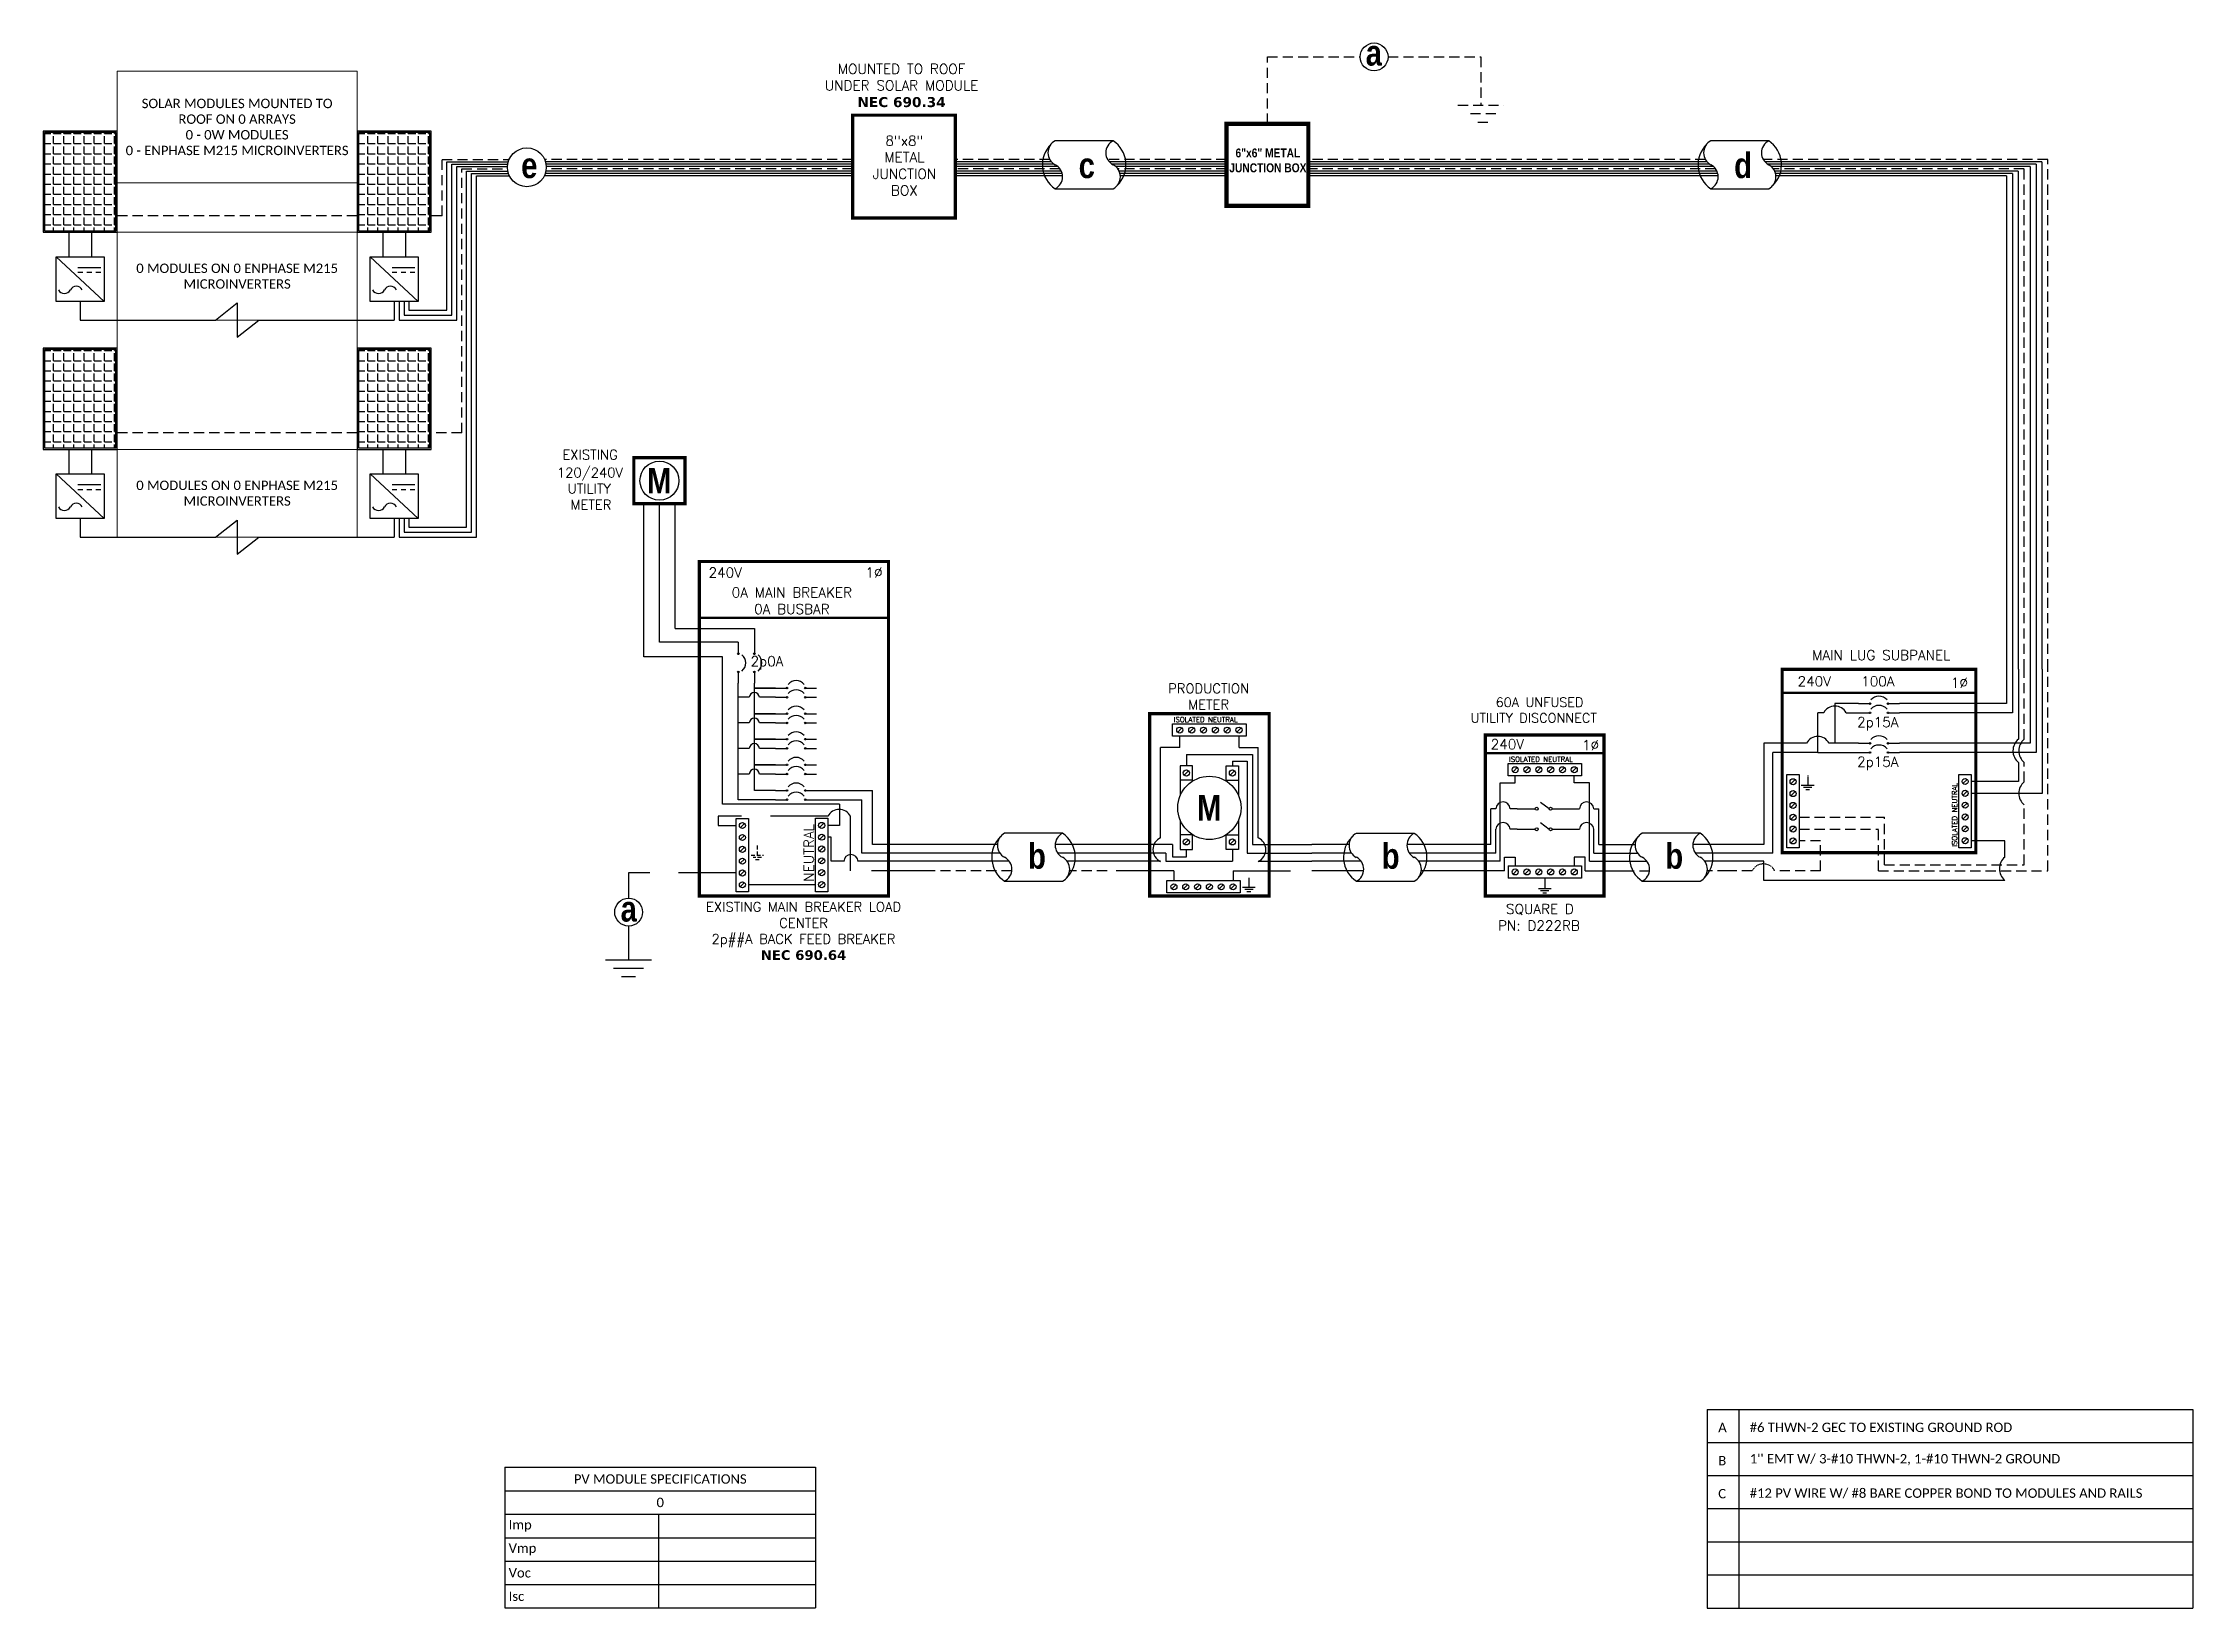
# Model space of a CAD drawing. Header units: feet. Extents: x 22430 to 23220, y 15295 to 15870.
import ezdxf

# ---------------------------------------------------------------- set-up
doc = ezdxf.new("R2010")
doc.units = ezdxf.units.FT
doc.header["$MEASUREMENT"] = 0
doc.linetypes.add('HIDDEN', pattern=[0.375, 0.25, -0.125])
for name, color, linetype in [('ONE LINE BLOCKS', 7, 'Continuous'), ('TABLES', 7, 'Continuous'), ('TEXT', 7, 'Continuous'), ('Z - TITLEBLOCK TXT', 7, 'Continuous')]:
    doc.layers.add(name, color=color, linetype=linetype)
doc.styles.add('ONE LINE TXT', font='techb___.ttf')
doc.styles.get("Standard").update_dxf_attribs({"font": 'simplex.shx'})

msp = doc.modelspace()

# ---------------------------------------------------------------- texts
at = {"layer": 'ONE LINE BLOCKS', "color": 1, "linetype": 'Continuous', "insert": (22880.45, 15831.2), "char_height": 3.2756, "width": 28.3929, "attachment_point": 2, "style": 'ONE LINE TXT'}
msp.add_mtext('6"x6" METAL JUNCTION BOX  ', dxfattribs=at)
at = {"layer": 'TEXT', "color": 1, "char_height": 3.6576, "attachment_point": 5}
for s, width, insert in [(' \\PMOUNTED TO ROOF \\PUNDER SOLAR MODULE\\P{\\fVerdana|b1|i0|c0|p34;NEC 690.34}', 72.4158, (22745.85, 15857.36)), ('8"x8" METAL JUNCTION BOX ', 0.4767, (22746.88, 15824.92))]:
    msp.add_mtext_dynamic_manual_height_columns(s, width=width, gutter_width=7.17, heights=[0], dxfattribs=dict(at, insert=insert))
at = {"layer": 'Z - TITLEBLOCK TXT', "color": 1, "linetype": 'Continuous', "char_height": 9.3833, "attachment_point": 1, "style": 'ONE LINE TXT'}
for s, insert in [('{\\W1;\\C256;a}', (22916.39, 15871.04)), ('{\\W1;\\C256;e}', (22606.06, 15829.69)), ('{\\W1;\\C256;c}', (22810.92, 15829.69)), ('{\\W1;\\C256;d}', (23051.79, 15829.69)), ('{\\W1;\\C256;b}', (22792.31, 15575.91)), ('{\\W1;\\C256;b}', (22922.27, 15575.91)), ('{\\W1;\\C256;b}', (23026.48, 15575.91))]:
    msp.add_mtext_dynamic_manual_height_columns(s, width=0.1385, gutter_width=2.13, heights=[0], dxfattribs=dict(at, insert=insert))

# ---------------------------------------------------------------- blocks, each defined once
blk = doc.blocks.new('*T12')
at = {"layer": 'Defpoints', "color": 8, "linetype": 'ByBlock', "lineweight": 0, "transparency": 16777216}
for p, q in [((0, 0), (88.16, 0)), ((0, 0), (0, -171.21)), ((88.16, 0), (88.16, -171.21)), ((0, -41.08), (88.16, -41.08)), ((0, -59.24), (88.16, -59.24)), ((0, -91.46), (88.16, -91.46)), ((0, -138.99), (88.16, -138.99)), ((0, -171.21), (88.16, -171.21))]:
    blk.add_line(p, q, dxfattribs=at)
at = {"color": 0, "linetype": 'Continuous', "transparency": 16777216, "char_height": 3.4544, "width": 83.574, "attachment_point": 5}
for s, insert in [('{\\fCalibri|b0|i0|c0;SOLAR MODULES MOUNTED TO ROOF ON 0 ARRAYS^J0 - 0W MODULES^J0 - ENPHASE M215 MICROINVERTERS', (44.08, -20.54)), ('{\\fCalibri|b0|i0|c0;', (44.08, -50.16)), ('{\\fCalibri|b0|i0|c0;0 MODULES ON 0 ENPHASE M215 MICROINVERTERS', (44.08, -75.35)), ('{\\fCalibri|b0|i0|c0;', (44.08, -115.23)), ('{\\fCalibri|b0|i0|c0;0 MODULES ON 0 ENPHASE M215 MICROINVERTERS', (44.08, -155.1))]:
    blk.add_mtext(s, dxfattribs=dict(at, insert=insert))
blk = doc.blocks.new('M_MAIN BREAKER')
at = {"layer": 'ONE LINE BLOCKS', "linetype": 'Continuous'}
h = blk.add_hatch(color=1, dxfattribs=at)
h.dxf.hatch_style = 1
edge = h.paths.add_edge_path()
edge.add_arc((-12.42, 14.12), 0.0515, 0, 360)
h = blk.add_hatch(color=1, dxfattribs=at)
h.dxf.hatch_style = 1
edge = h.paths.add_edge_path()
edge.add_arc((-11.37, 14.12), 0.0515, 0, 360)
h = blk.add_hatch(color=1, dxfattribs=at)
h.dxf.hatch_style = 1
edge = h.paths.add_edge_path()
edge.add_arc((-12.42, 12.94), 0.0515, 0, 360)
h = blk.add_hatch(color=1, dxfattribs=at)
h.dxf.hatch_style = 1
edge = h.paths.add_edge_path()
edge.add_arc((-11.37, 12.94), 0.0515, 0, 360)
h = blk.add_hatch(color=1, dxfattribs=at)
h.dxf.hatch_style = 1
edge = h.paths.add_edge_path()
edge.add_arc((-9.24, 11.89), 0.0515, 0, 360)
h = blk.add_hatch(color=1, dxfattribs=at)
h.dxf.hatch_style = 1
edge = h.paths.add_edge_path()
edge.add_arc((-9.24, 11.29), 0.0515, 0, 360)
h = blk.add_hatch(color=1, dxfattribs=at)
h.dxf.hatch_style = 1
edge = h.paths.add_edge_path()
edge.add_arc((-8.06, 11.89), 0.0515, 0, 360)
h = blk.add_hatch(color=1, dxfattribs=at)
h.dxf.hatch_style = 1
edge = h.paths.add_edge_path()
edge.add_arc((-8.06, 11.29), 0.0515, 0, 360)
h = blk.add_hatch(color=1, dxfattribs=at)
h.dxf.hatch_style = 1
edge = h.paths.add_edge_path()
edge.add_arc((-9.24, 10.22), 0.0515, 0, 360)
h = blk.add_hatch(color=1, dxfattribs=at)
h.dxf.hatch_style = 1
edge = h.paths.add_edge_path()
edge.add_arc((-8.06, 10.22), 0.0515, 0, 360)
h = blk.add_hatch(color=1, dxfattribs=at)
h.dxf.hatch_style = 1
edge = h.paths.add_edge_path()
edge.add_arc((-9.24, 9.62), 0.0515, 0, 360)
h = blk.add_hatch(color=1, dxfattribs=at)
h.dxf.hatch_style = 1
edge = h.paths.add_edge_path()
edge.add_arc((-9.24, 8.56), 0.0515, 0, 360)
h = blk.add_hatch(color=1, dxfattribs=at)
h.dxf.hatch_style = 1
edge = h.paths.add_edge_path()
edge.add_arc((-8.06, 9.62), 0.0515, 0, 360)
h = blk.add_hatch(color=1, dxfattribs=at)
h.dxf.hatch_style = 1
edge = h.paths.add_edge_path()
edge.add_arc((-8.06, 8.56), 0.0515, 0, 360)
h = blk.add_hatch(color=1, dxfattribs=at)
h.dxf.hatch_style = 1
edge = h.paths.add_edge_path()
edge.add_arc((-9.24, 7.96), 0.0515, 0, 360)
h = blk.add_hatch(color=1, dxfattribs=at)
h.dxf.hatch_style = 1
edge = h.paths.add_edge_path()
edge.add_arc((-8.06, 7.96), 0.0515, 0, 360)
h = blk.add_hatch(color=1, dxfattribs=at)
h.dxf.hatch_style = 1
edge = h.paths.add_edge_path()
edge.add_arc((-9.24, 6.89), 0.0515, 0, 360)
h = blk.add_hatch(color=1, dxfattribs=at)
h.dxf.hatch_style = 1
edge = h.paths.add_edge_path()
edge.add_arc((-9.24, 6.29), 0.0515, 0, 360)
h = blk.add_hatch(color=1, dxfattribs=at)
h.dxf.hatch_style = 1
edge = h.paths.add_edge_path()
edge.add_arc((-8.06, 6.89), 0.0515, 0, 360)
h = blk.add_hatch(color=1, dxfattribs=at)
h.dxf.hatch_style = 1
edge = h.paths.add_edge_path()
edge.add_arc((-8.06, 6.29), 0.0515, 0, 360)
h = blk.add_hatch(color=1, dxfattribs=at)
h.dxf.hatch_style = 1
edge = h.paths.add_edge_path()
edge.add_arc((-9.24, 5.22), 0.0515, 0, 360)
h = blk.add_hatch(color=1, dxfattribs=at)
h.dxf.hatch_style = 1
edge = h.paths.add_edge_path()
edge.add_arc((-9.24, 4.62), 0.0515, 0, 360)
h = blk.add_hatch(color=1, dxfattribs=at)
h.dxf.hatch_style = 1
edge = h.paths.add_edge_path()
edge.add_arc((-8.06, 5.22), 0.0515, 0, 360)
h = blk.add_hatch(color=1, dxfattribs=at)
h.dxf.hatch_style = 1
edge = h.paths.add_edge_path()
edge.add_arc((-8.06, 4.62), 0.0515, 0, 360)
at = {"color": 10, "linetype": 'Continuous'}
for p, q in [((-4.38, 1.15), (-4.38, 4.62)), ((-3.66, 4.62), (-3.66, 4.62)), ((-3.66, 4.62), (-3.66, 4.62)), ((0, 1.15), (-4.38, 1.15))]:
    blk.add_line(p, q, dxfattribs=at)
at = {"color": 7, "linetype": 'Continuous'}
for p, q in [((-3.67, 1.71), (-3.67, 5.22)), ((0, 1.71), (-3.67, 1.71))]:
    blk.add_line(p, q, dxfattribs=at)
at = {"color": 253, "linetype": 'Continuous'}
for p, q in [((-6.38, 2.18), (-6.59, 2.18)), ((-6.38, 0.61), (-6.38, 2.18)), ((-5.56, 0.61), (-6.38, 0.61)), ((0, 0.61), (-4.63, 0.61))]:
    blk.add_line(p, q, dxfattribs=at)
at = {"color": 7, "linetype": 'Continuous'}
blk.add_circle((-19.56, -2.7), 0.906, dxfattribs=at)
at = {"color": 253, "linetype": 'Continuous'}
blk.add_arc((-5.09, 0.58), 0.468, 3.2819, 176.7181, dxfattribs=at)
at = {"layer": 'ONE LINE BLOCKS', "lineweight": 50}
for p, q in [((-19.22, 23.9), (-19.22, 26.89)), ((-19.22, 26.89), (-15.88, 26.89)), ((-15.88, 26.89), (-15.88, 23.9)), ((-15.88, 23.9), (-19.22, 23.9)), ((-14.96, 16.47), (-2.64, 16.47))]:
    blk.add_line(p, q, dxfattribs=at)
at = {"layer": 'ONE LINE BLOCKS', "lineweight": 50, "const_width": 0.21}
for points in [[(-19.22, 23.9), (-19.22, 26.89), (-15.88, 26.89), (-15.88, 23.9)], [(-14.96, -1.65), (-14.96, 20.13), (-2.64, 20.13), (-2.64, -1.65)]]:
    blk.add_lwpolyline(points, close=True, dxfattribs=at)
at = {"layer": 'TEXT', "color": 92, "linetype": 'HIDDEN', "ltscale": 15}
for p, q in [((-13.72, 3.55), (-13.72, 2.94)), ((-6.58, 3.55), (-13.72, 3.55)), ((-13.72, 2.94), (-12.56, 2.94)), ((-5.12, 0), (-5.12, 3.55)), ((0, 0), (-5.12, 0)), ((-12.56, -0.15), (-19.56, -0.15)), ((-19.56, -0.15), (-19.56, -1.8)), ((-19.56, -3.61), (-19.56, -5.8))]:
    blk.add_line(p, q, dxfattribs=at)
at = {"layer": 'TEXT', "color": 92, "linetype": 'Continuous', "ltscale": 15}
blk.add_line((-7.4, -0.92), (-11.75, -0.92), dxfattribs=at)
at = {"layer": 'TEXT', "color": 92, "linetype": 'HIDDEN', "flags": 128}
for points in [[(-11.18, 1.63), (-11.18, 1.01)], [(-11.59, 1.01), (-10.77, 1.01)], [(-10.91, 0.85), (-11.45, 0.85)], [(-11.05, 0.7), (-11.31, 0.7)]]:
    blk.add_lwpolyline(points, dxfattribs=at)
at = {"layer": 'TEXT', "color": 92, "linetype": 'Continuous', "ltscale": 4, "flags": 128}
for points in [[(-21.06, -5.8), (-18.06, -5.8)], [(-18.58, -6.36), (-20.54, -6.36)], [(-19.1, -6.91), (-20.02, -6.91)]]:
    blk.add_lwpolyline(points, dxfattribs=at)
at = {"layer": 'TEXT', "linetype": 'Continuous'}
blk.add_circle((-17.55, 25.39), 1.27, dxfattribs=at)
at = {"layer": 'TEXT', "color": 92, "linetype": 'Continuous', "ltscale": 0.3}
blk.add_arc((-5.85, 3.16), 0.824, 27.6639, 152.3361, dxfattribs=at)
at = {"layer": 'Z - TITLEBLOCK TXT', "color": 253, "linetype": 'Continuous'}
for p, q in [((-18.57, 13.92), (-18.57, 23.9)), ((-13.44, 13.92), (-18.57, 13.92)), ((-13.44, 4.34), (-13.44, 13.92)), ((-5.83, 4.34), (-13.44, 4.34)), ((-5.83, 4.34), (-5.83, 2.95)), ((-5.83, 2.95), (-6.59, 2.95))]:
    blk.add_line(p, q, dxfattribs=at)
at = {"layer": 'Z - TITLEBLOCK TXT', "color": 10, "linetype": 'Continuous'}
for p, q in [((-17.55, 14.87), (-17.55, 23.9)), ((-12.42, 14.87), (-17.55, 14.87)), ((-12.42, 4.62), (-12.42, 12.2)), ((-11.7, 11.29), (-12.42, 11.29)), ((-9.99, 11.29), (-11.04, 11.29)), ((-11.7, 9.62), (-12.42, 9.62)), ((-9.99, 9.62), (-11.04, 9.62)), ((-11.7, 7.96), (-12.42, 7.96)), ((-9.99, 7.96), (-11.04, 7.96)), ((-11.7, 6.29), (-12.42, 6.29)), ((-9.99, 6.29), (-11.04, 6.29)), ((-9.99, 4.62), (-12.42, 4.62)), ((-7.32, 4.62), (-4.38, 4.62))]:
    blk.add_line(p, q, dxfattribs=at)
at = {"layer": 'Z - TITLEBLOCK TXT', "color": 7, "linetype": 'Continuous'}
for p, q in [((-16.52, 15.77), (-16.52, 23.9)), ((-16.52, 15.77), (-11.37, 15.77)), ((-11.37, 15.77), (-11.37, 14.87)), ((-11.37, 11.89), (-11.37, 12.2)), ((-11.37, 10.22), (-11.37, 11.89)), ((-11.37, 11.89), (-9.99, 11.89)), ((-9.99, 11.89), (-11.37, 11.89)), ((-11.37, 8.56), (-11.37, 10.22)), ((-11.37, 10.22), (-9.99, 10.22)), ((-9.99, 10.22), (-11.37, 10.22)), ((-11.37, 6.89), (-11.37, 8.56)), ((-11.37, 8.56), (-9.99, 8.56)), ((-9.99, 8.56), (-11.37, 8.56)), ((-11.37, 5.22), (-11.37, 6.89)), ((-11.37, 6.89), (-9.99, 6.89)), ((-9.99, 6.89), (-11.37, 6.89)), ((-9.99, 5.22), (-11.37, 5.22)), ((-7.32, 5.22), (-3.67, 5.22))]:
    blk.add_line(p, q, dxfattribs=at)
at = {"layer": 'Z - TITLEBLOCK TXT', "color": 1, "linetype": 'Continuous'}
for p, q in [((-12.56, -1.38), (-12.56, 3.4)), ((-12.56, 3.4), (-11.75, 3.4)), ((-11.75, 3.4), (-11.75, -1.38)), ((-7.4, -1.37), (-7.4, 3.41)), ((-7.4, 3.41), (-6.59, 3.41)), ((-6.59, 3.41), (-6.59, -1.37)), ((-11.75, -1.38), (-12.56, -1.38)), ((-6.59, -1.37), (-7.4, -1.37))]:
    blk.add_line(p, q, dxfattribs=at)
at = {"layer": 'Z - TITLEBLOCK TXT', "color": 4, "linetype": 'Continuous'}
for p, q in [((-12.01, 3.07), (-12.29, 2.8)), ((-6.85, 3.09), (-7.13, 2.81)), ((-12.01, 2.3), (-12.29, 2.03)), ((-12.01, 1.53), (-12.29, 1.25)), ((-6.85, 2.32), (-7.13, 2.04)), ((-6.85, 1.55), (-7.13, 1.27)), ((-12.01, 0.76), (-12.29, 0.48)), ((-6.85, 0.78), (-7.13, 0.5)), ((-6.85, 0), (-7.13, -0.27)), ((-12.01, -0.01), (-12.29, -0.29)), ((-12.01, -0.78), (-12.29, -1.06)), ((-6.85, -0.77), (-7.13, -1.04))]:
    blk.add_line(p, q, dxfattribs=at)
at = {"layer": 'Z - TITLEBLOCK TXT', "color": 1, "linetype": 'Continuous', "flags": 128}
for points in [[(-12.42, 14.87), (-12.42, 14.12)], [(-12.42, 14.87), (-12.42, 14.12)], [(-11.37, 14.87), (-11.37, 14.12)], [(-11.37, 14.87), (-11.37, 14.12)], [(-12.42, 12.94), (-12.42, 12.2)], [(-11.37, 12.94), (-11.37, 12.2)], [(-9.99, 11.89), (-9.24, 11.89)], [(-9.99, 11.89), (-9.24, 11.89)], [(-9.99, 11.29), (-9.24, 11.29)], [(-9.99, 11.29), (-9.24, 11.29)], [(-8.06, 11.89), (-7.32, 11.89)], [(-8.06, 11.29), (-7.32, 11.29)], [(-9.99, 10.22), (-9.24, 10.22)], [(-9.99, 10.22), (-9.24, 10.22)], [(-8.06, 10.22), (-7.32, 10.22)], [(-9.99, 9.62), (-9.24, 9.62)], [(-9.99, 9.62), (-9.24, 9.62)], [(-9.99, 8.56), (-9.24, 8.56)], [(-9.99, 8.56), (-9.24, 8.56)], [(-8.06, 9.62), (-7.32, 9.62)], [(-8.06, 8.56), (-7.32, 8.56)], [(-9.99, 7.96), (-9.24, 7.96)], [(-9.99, 7.96), (-9.24, 7.96)], [(-8.06, 7.96), (-7.32, 7.96)], [(-9.99, 6.89), (-9.24, 6.89)], [(-9.99, 6.89), (-9.24, 6.89)], [(-9.99, 6.29), (-9.24, 6.29)], [(-9.99, 6.29), (-9.24, 6.29)], [(-8.06, 6.89), (-7.32, 6.89)], [(-8.06, 6.29), (-7.32, 6.29)], [(-9.99, 5.22), (-9.24, 5.22)], [(-9.99, 5.22), (-9.24, 5.22)], [(-9.99, 4.62), (-9.24, 4.62)], [(-9.99, 4.62), (-9.24, 4.62)], [(-8.06, 5.22), (-7.32, 5.22)], [(-8.06, 4.62), (-7.32, 4.62)]]:
    blk.add_lwpolyline(points, dxfattribs=at)
at = {"layer": 'Z - TITLEBLOCK TXT', "color": 1, "linetype": 'Continuous'}
for centre in [(-12.42, 14.12), (-11.37, 14.12), (-12.42, 12.94), (-11.37, 12.94), (-9.24, 11.89), (-9.24, 11.29), (-8.06, 11.89), (-8.06, 11.29), (-9.24, 10.22), (-8.06, 10.22), (-9.24, 9.62), (-9.24, 8.56), (-8.06, 9.62), (-8.06, 8.56), (-9.24, 7.96), (-8.06, 7.96), (-9.24, 6.89), (-9.24, 6.29), (-8.06, 6.89), (-8.06, 6.29), (-9.24, 5.22), (-9.24, 4.62), (-8.06, 5.22), (-8.06, 4.62)]:
    blk.add_circle(centre, 0.0515, dxfattribs=at)
at = {"layer": 'Z - TITLEBLOCK TXT', "color": 4, "linetype": 'Continuous'}
for centre in [(-12.15, 2.94), (-6.99, 2.95), (-12.15, 2.16), (-12.15, 1.39), (-6.99, 2.18), (-6.99, 1.41), (-12.15, 0.62), (-12.15, -0.15), (-6.99, 0.64), (-6.99, -0.13), (-12.15, -0.92), (-6.99, -0.91)]:
    blk.add_circle(centre, 0.197, dxfattribs=at)
at = {"layer": 'Z - TITLEBLOCK TXT', "color": 1, "linetype": 'Continuous'}
for centre, start, end in [((-12.63, 13.53), 310.3392, 49.6608), ((-11.58, 13.53), 310.3392, 49.6608), ((-8.65, 11.68), 40.3392, 139.6608), ((-8.65, 11.08), 40.3392, 139.6608), ((-8.65, 10.01), 40.3392, 139.6608), ((-8.65, 9.41), 40.3392, 139.6608), ((-8.65, 8.34), 40.3392, 139.6608), ((-8.65, 7.75), 40.3392, 139.6608), ((-8.65, 6.68), 40.3392, 139.6608), ((-8.65, 6.08), 40.3392, 139.6608), ((-8.65, 5.01), 40.3392, 139.6608), ((-8.65, 4.41), 40.3392, 139.6608)]:
    blk.add_arc(centre, 0.697, start, end, dxfattribs=at)
at = {"layer": 'Z - TITLEBLOCK TXT', "color": 10, "linetype": 'Continuous'}
for centre in [(-11.37, 11.27), (-11.37, 9.6), (-11.37, 7.94), (-11.37, 6.27)]:
    blk.add_arc(centre, 0.332, 3.2937, 176.7063, dxfattribs=at)
at = {"layer": 'TABLES', "color": 1, "linetype": 'Continuous'}
blk.add_text('NEUTRAL', height=0.648, rotation=90, dxfattribs=at).set_placement((-7.51, -0.72))
at = {"layer": 'TEXT', "color": 1}
for s, p in [('EXISTING', (-23.87, 26.77)), ('120/240V', (-24.23, 25.6)), ('UTILITY', (-23.53, 24.56)), ('METER', (-23.34, 23.51))]:
    blk.add_text(s, height=0.628, dxfattribs=at).set_placement(p)
at = {"layer": 'TEXT', "color": 1, "attachment_point": 5}
for s, width, gutter_width, heights, insert, char_height in [('240V', 0.1481, 0.75, [0], (-13.27, 19.41), 0.648), ('1∅', 0.1481, 0.75, [0], (-3.58, 19.41), 0.648), ('0A MAIN BREAKER\\P0A BUSBAR', 11.199, 0.75, [0], (-8.93, 17.57), 0.648), ('2p0A', 0.1481, 0.75, [0], (-10.55, 13.53), 0.648), ('EXISTING MAIN BREAKER LOAD CENTER\\P2p##A BACK FEED BREAKER\\P{\\fVerdana|b1|i0|c0|p34;NEC 690.64}', 14.144, 7.17, [12.8], (-8.17, -3.93), 0.6278)]:
    blk.add_mtext_dynamic_manual_height_columns(s, width=width, gutter_width=gutter_width, heights=heights, dxfattribs=dict(at, insert=insert, char_height=char_height))
at = {"layer": 'Z - TITLEBLOCK TXT', "color": 253, "linetype": 'Continuous', "style": 'ONE LINE TXT'}
blk.add_text('M', height=1.66, dxfattribs=at).set_placement((-18.36, 24.56))
at = {"layer": 'Z - TITLEBLOCK TXT', "color": 1, "linetype": 'Continuous', "insert": (-20.08, -1.65), "char_height": 1.6624, "attachment_point": 1, "style": 'ONE LINE TXT'}
blk.add_mtext_dynamic_manual_height_columns('{\\W1;\\C256;a}', width=0.1385, gutter_width=2.13, heights=[0], dxfattribs=at)
blk = doc.blocks.new('*U13')
at = {"color": 155, "true_color": 0x647190}
blk.add_blockref('M_MAIN BREAKER', (0, 0), dxfattribs=at)
blk = doc.blocks.new('M_METER PAN')
at = {"color": 253, "linetype": 'Continuous'}
for p, q in [((4.73, 8.02), (4.73, 8.75)), ((8.59, 8.02), (8.59, 8.75)), ((4.73, 8.02), (3.48, 8.02)), ((3.48, 2.14), (3.48, 8.02)), ((8.59, 8.02), (9.84, 8.02)), ((9.84, 2.14), (9.84, 8.02)), ((3.48, 0.61), (0, 0.61)), ((9.84, 0.61), (13.32, 0.61))]:
    blk.add_line(p, q, dxfattribs=at)
at = {"color": 7, "linetype": 'Continuous'}
for p, q in [((5.16, 7.56), (5.16, 6.82)), ((5.16, 7.56), (9.47, 7.56)), ((9.47, 7.56), (9.47, 1.71)), ((4.25, 1.71), (0, 1.71)), ((4.25, 1.71), (4.25, 0.9)), ((9.47, 1.71), (13.32, 1.71)), ((4.25, 0.9), (5.16, 0.9)), ((5.16, 0.9), (5.16, 1.37))]:
    blk.add_line(p, q, dxfattribs=at)
at = {"color": 10, "linetype": 'Continuous'}
for p, q in [((8.16, 7.14), (8.16, 6.82)), ((8.16, 7.14), (9.12, 7.14)), ((9.12, 7.14), (9.12, 1.15)), ((3.83, 1.15), (0, 1.15)), ((3.83, 1.15), (3.83, 0.61)), ((3.83, 0.61), (8.16, 0.61)), ((8.16, 1.37), (8.16, 0.61)), ((9.12, 1.15), (13.32, 1.15))]:
    blk.add_line(p, q, dxfattribs=at)
at = {"color": 1, "linetype": 'Continuous'}
for p, q in [((5.57, 5.9), (4.76, 5.9)), ((7.76, 5.9), (8.56, 5.9)), ((5.57, 2.33), (4.76, 2.33)), ((7.76, 2.33), (8.56, 2.33))]:
    blk.add_line(p, q, dxfattribs=at)
at = {"color": 253, "linetype": 'Continuous'}
for centre, start, end in [((3.82, 1.37), 113.9997, 246.0003), ((9.5, 1.37), 293.9997, 66.0003)]:
    blk.add_arc(centre, 0.835, start, end, dxfattribs=at)
at = {"layer": 'ONE LINE BLOCKS', "lineweight": 50, "const_width": 0.21}
blk.add_lwpolyline([(2.77, -1.65), (2.77, 10.22), (10.55, 10.22), (10.55, -1.65)], close=True, dxfattribs=at)
at = {"layer": 'TEXT', "color": 92, "linetype": 'HIDDEN', "ltscale": 15}
for p, q in [((4.35, 0), (0, 0)), ((4.35, 0), (4.35, -0.65)), ((8.2, 0), (8.2, -0.65)), ((8.2, 0), (13.32, 0))]:
    blk.add_line(p, q, dxfattribs=at)
at = {"layer": 'TEXT', "color": 92, "linetype": 'Continuous', "flags": 128}
for points in [[(8.81, -1.08), (9.64, -1.08)], [(9.5, -1.23), (8.96, -1.23)], [(9.35, -1.38), (9.1, -1.38)], [(9.23, -0.46), (9.23, -1.08)]]:
    blk.add_lwpolyline(points, dxfattribs=at)
at = {"layer": 'TEXT', "linetype": 'Continuous'}
blk.add_circle((6.66, 4.09), 2.06, dxfattribs=at)
at = {"layer": 'Z - TITLEBLOCK TXT', "color": 1, "linetype": 'Continuous'}
for p, q in [((4.27, 8.75), (4.27, 9.55)), ((4.27, 9.55), (9.05, 9.55)), ((9.05, 8.75), (4.27, 8.75)), ((9.05, 9.55), (9.05, 8.75)), ((4.76, 6.82), (4.76, 4.89)), ((5.57, 6.82), (4.76, 6.82)), ((5.57, 5.84), (5.57, 6.82)), ((7.76, 5.84), (7.76, 6.82)), ((7.76, 6.82), (8.56, 6.82)), ((8.56, 6.82), (8.56, 4.89)), ((4.76, 3.3), (4.76, 1.37)), ((8.56, 3.3), (8.56, 1.37)), ((5.57, 1.37), (5.57, 2.35)), ((7.76, 1.37), (7.76, 2.35)), ((4.76, 1.37), (5.57, 1.37)), ((8.56, 1.37), (7.76, 1.37)), ((3.89, -1.45), (3.89, -0.65)), ((3.89, -0.65), (8.66, -0.65)), ((8.66, -0.65), (8.66, -1.45)), ((8.66, -1.45), (3.89, -1.45))]:
    blk.add_line(p, q, dxfattribs=at)
at = {"layer": 'Z - TITLEBLOCK TXT', "color": 4, "linetype": 'Continuous'}
for p, q in [((4.87, 9.29), (4.6, 9.01)), ((5.64, 9.29), (5.37, 9.01)), ((6.42, 9.29), (6.14, 9.01)), ((7.19, 9.29), (6.91, 9.01)), ((7.96, 9.29), (7.68, 9.01)), ((8.73, 9.29), (8.45, 9.01)), ((5.3, 6.5), (5.02, 6.22)), ((8.3, 6.5), (8.02, 6.22)), ((5.3, 2.01), (5.02, 1.73)), ((8.3, 2.01), (8.02, 1.73)), ((4.49, -0.91), (4.21, -1.19)), ((5.26, -0.91), (4.98, -1.19)), ((6.03, -0.91), (5.75, -1.19)), ((6.8, -0.91), (6.52, -1.19)), ((7.57, -0.91), (7.29, -1.19)), ((8.34, -0.91), (8.06, -1.19))]:
    blk.add_line(p, q, dxfattribs=at)
for centre in [(4.73, 9.15), (5.51, 9.15), (6.28, 9.15), (7.05, 9.15), (7.82, 9.15), (8.59, 9.15), (5.16, 6.36), (8.16, 6.36), (5.16, 1.87), (8.16, 1.87), (4.35, -1.05), (5.12, -1.05), (5.89, -1.05), (6.66, -1.05), (7.43, -1.05), (8.2, -1.05)]:
    blk.add_circle(centre, 0.197, dxfattribs=at)
at = {"layer": 'TABLES', "color": 4, "linetype": 'Continuous'}
blk.add_text('ISOLATED NEUTRAL', height=0.3321, dxfattribs=at).set_placement((4.34, 9.67))
at = {"layer": 'TEXT', "color": 1, "insert": (6.61, 11.34), "char_height": 0.6278, "attachment_point": 5}
blk.add_mtext_dynamic_manual_height_columns('PRODUCTION METER', width=1.3203, gutter_width=7.17, heights=[0], dxfattribs=at)
at = {"layer": 'Z - TITLEBLOCK TXT', "color": 253, "linetype": 'Continuous', "style": 'ONE LINE TXT'}
blk.add_text('M', height=1.66, dxfattribs=at).set_placement((5.85, 3.26))
blk = doc.blocks.new('*U14')
at = {"color": 0}
blk.add_blockref('M_METER PAN', (0, 0), dxfattribs=at)
blk = doc.blocks.new('*U9')
at = {"color": 7, "linetype": 'Continuous'}
for p, q in [((2.44, 1.71), (0, 1.71)), ((6.67, 2.43), (2.91, 2.43)), ((9.57, 1.71), (6.2, 1.71)), ((2.91, -0.69), (6.67, -0.69))]:
    blk.add_line(p, q, dxfattribs=at)
at = {"color": 10, "linetype": 'Continuous'}
for p, q in [((2.59, 1.15), (0, 1.15)), ((9.57, 1.15), (6.35, 1.15))]:
    blk.add_line(p, q, dxfattribs=at)
at = {"color": 253, "linetype": 'Continuous'}
for p, q in [((3.21, 0.61), (0, 0.61)), ((9.57, 0.61), (6.97, 0.61))]:
    blk.add_line(p, q, dxfattribs=at)
at = {"color": 7, "linetype": 'Continuous'}
for centre, start, end in [((3.94, 0.87), 133.9732, 236.4265), ((5.63, 0.87), 313.9732, 56.4265)]:
    blk.add_arc(centre, 1.87, start, end, dxfattribs=at)
at = {"layer": 'TEXT', "color": 92, "linetype": 'HIDDEN', "ltscale": 15}
for p, q in [((3.37, 0), (0, 0)), ((9.57, 0), (7.14, 0))]:
    blk.add_line(p, q, dxfattribs=at)
at = {"layer": 'Z - TITLEBLOCK TXT', "linetype": 'Continuous'}
for centre, start, end in [((3.31, 1.65), 117.6639, 242.3361), ((7.08, 1.65), 117.6639, 242.3361), ((2.5, 0.09), 297.6639, 62.3361), ((6.26, 0.09), 297.6639, 62.3361)]:
    blk.add_arc(centre, 0.882, start, end, dxfattribs=at)
blk = doc.blocks.new('*T10')
at = {"layer": 'Z - TITLEBLOCK TXT', "color": 0, "lineweight": -2, "transparency": 16777216}
for p, q in [((0, 0), (114.19, 0)), ((0, 0), (0, -51.69)), ((114.19, 0), (114.19, -51.69)), ((0, -8.62), (114.19, -8.62)), ((0, -17.23), (114.19, -17.23)), ((56.41, -17.23), (56.41, -51.69)), ((0, -25.85), (114.19, -25.85)), ((0, -34.46), (114.19, -34.46)), ((0, -43.08), (114.19, -43.08)), ((0, -51.69), (114.19, -51.69))]:
    blk.add_line(p, q, dxfattribs=at)
at = {"layer": 'Z - TITLEBLOCK TXT', "color": 0, "linetype": 'Continuous', "transparency": 16777216, "char_height": 3.4544}
for s, insert, width, attachment_point in [('{\\fCalibri|b0|i0|c0;PV MODULE SPECIFICATIONS', (57.09, -4.31), 111.433, 5), ('{\\fCalibri|b0|i0|c0;0', (57.09, -12.92), 111.433, 5), ('{\\fCalibri|b0|i0|c0;Imp', (1.38, -21.54), 53.6551, 4), ('{\\fCalibri|b0|i0|c0;', (57.78, -21.54), 55.0254, 4), ('{\\fCalibri|b0|i0|c0;Vmp', (1.38, -30.15), 53.6551, 4), ('{\\fCalibri|b0|i0|c0;', (57.78, -30.15), 55.0254, 4), ('{\\fCalibri|b0|i0|c0;Voc', (1.38, -38.77), 53.6551, 4), ('{\\fCalibri|b0|i0|c0;', (57.78, -38.77), 55.0254, 4), ('{\\fCalibri|b0|i0|c0;Isc', (1.38, -47.39), 53.6551, 4), ('{\\fCalibri|b0|i0|c0;', (57.78, -47.39), 55.0254, 4)]:
    blk.add_mtext(s, dxfattribs=dict(at, insert=insert, width=width, attachment_point=attachment_point))
blk = doc.blocks.new('*T11')
at = {"linetype": 'ByBlock', "lineweight": -2, "transparency": 16777216}
for p, q in [((0, 0), (178.52, 0)), ((0, 0), (0, -72.97)), ((11.58, 0), (11.58, -72.97)), ((178.52, 0), (178.52, -72.97)), ((0, -12.11), (178.52, -12.11)), ((0, -24.28), (178.52, -24.28)), ((0, -36.46), (178.52, -36.46)), ((0, -48.64), (178.52, -48.64)), ((0, -60.81), (178.52, -60.81)), ((0, -72.97), (178.52, -72.97))]:
    blk.add_line(p, q, dxfattribs=at)
at = {"color": 0, "linetype": 'Continuous', "transparency": 16777216, "char_height": 3.4544, "attachment_point": 7}
for s, insert, width in [('{\\fCalibri|b0|i0|c0;A', (4.06, -8.36), 3.4544), ('{\\fCalibri|b0|i0|c0;#6 THWN-2 GEC TO EXISTING GROUND ROD', (15.65, -8.36), 158.8095), ('{\\fCalibri|b0|i0|c0;B', (4.06, -20.53), 3.4544), ("{\\fCalibri|b0|i0|c0;1'' EMT W/ 3-#10 THWN-2, 1-#10 THWN-2 GROUND", (15.65, -20.53), 158.8095), ('{\\fCalibri|b0|i0|c0;C', (4.06, -32.71), 3.4544), ('{\\fCalibri|b0|i0|c0;#12 PV WIRE W/ #8 BARE COPPER BOND TO MODULES AND RAILS', (15.65, -32.71), 158.8095), ('{\\fCalibri|b0|i0|c0;', (4.06, -44.89), 3.4544), ('{\\fCalibri|b0|i0|c0;', (15.65, -44.89), 158.8095), ('{\\fCalibri|b0|i0|c0;', (4.06, -57.06), 3.4544), ('{\\fCalibri|b0|i0|c0;', (15.65, -57.06), 158.8095), ('{\\fCalibri|b0|i0|c0;', (4.06, -69.22), 3.4544), ('{\\fCalibri|b0|i0|c0;', (15.65, -69.22), 158.8095)]:
    blk.add_mtext(s, dxfattribs=dict(at, insert=insert, width=width))
blk = doc.blocks.new('M_UTILITY DISCONNECT')
at = {"color": 253, "linetype": 'Continuous'}
for p, q in [((2.7, 0.61), (2.7, 5.71)), ((2.7, 5.71), (3.67, 5.71)), ((3.67, 5.71), (3.67, 6.17)), ((7.52, 5.71), (7.52, 6.17)), ((8.5, 5.71), (7.52, 5.71)), ((8.5, 0.61), (8.5, 5.71)), ((2.7, 0.61), (0, 0.61)), ((8.5, 0.61), (11.2, 0.61))]:
    blk.add_line(p, q, dxfattribs=at)
at = {"color": 7, "linetype": 'Continuous'}
for p, q in [((2.08, 1.71), (2.08, 4.03)), ((2.41, 4.03), (2.08, 4.03)), ((3.81, 4.03), (3.34, 4.03)), ((7.39, 4.03), (7.85, 4.03)), ((8.79, 4.03), (9.12, 4.03)), ((9.12, 1.71), (9.12, 4.03)), ((2.08, 1.71), (0, 1.71)), ((9.12, 1.71), (11.2, 1.71))]:
    blk.add_line(p, q, dxfattribs=at)
at = {"color": 10, "linetype": 'Continuous'}
for p, q in [((2.41, 1.15), (2.41, 2.7)), ((3.81, 2.7), (3.34, 2.7)), ((7.39, 2.7), (7.85, 2.7)), ((8.79, 1.15), (8.79, 2.7)), ((2.41, 1.15), (0, 1.15)), ((8.79, 1.15), (11.2, 1.15))]:
    blk.add_line(p, q, dxfattribs=at)
at = {"color": 7, "linetype": 'Continuous'}
for centre in [(2.88, 4.01), (8.32, 4.01)]:
    blk.add_arc(centre, 0.468, 3.2819, 176.7181, dxfattribs=at)
at = {"color": 10, "linetype": 'Continuous'}
for centre in [(2.88, 2.67), (8.32, 2.67)]:
    blk.add_arc(centre, 0.468, 3.2819, 176.7181, dxfattribs=at)
at = {"layer": 'ONE LINE BLOCKS', "lineweight": 50}
blk.add_line((1.73, 7.64), (9.46, 7.64), dxfattribs=at)
at = {"layer": 'ONE LINE BLOCKS', "lineweight": 50, "const_width": 0.21}
blk.add_lwpolyline([(1.73, -1.65), (1.73, 8.84), (9.46, 8.84), (9.46, -1.65)], close=True, dxfattribs=at)
at = {"layer": 'TEXT', "color": 92, "linetype": 'HIDDEN', "ltscale": 15}
for p, q in [((2.98, 0), (0, 0)), ((2.98, 0), (2.98, 0.87)), ((2.98, 0.87), (3.67, 0.87)), ((3.67, 0.87), (3.67, 0.32)), ((8.22, 0.87), (7.52, 0.87)), ((7.52, 0.87), (7.52, 0.32)), ((8.22, 0), (8.22, 0.87)), ((8.22, 0), (11.2, 0))]:
    blk.add_line(p, q, dxfattribs=at)
at = {"layer": 'TEXT', "color": 92, "linetype": 'Continuous', "flags": 128}
for points in [[(5.18, -1.16), (6.01, -1.16)], [(5.87, -1.32), (5.33, -1.32)], [(5.6, -0.54), (5.6, -1.16)], [(5.72, -1.47), (5.47, -1.47)]]:
    blk.add_lwpolyline(points, dxfattribs=at)
at = {"layer": 'Z - TITLEBLOCK TXT', "color": 1, "linetype": 'Continuous'}
for p, q in [((3.21, 6.17), (3.21, 6.97)), ((3.21, 6.97), (7.98, 6.97)), ((7.98, 6.17), (3.21, 6.17)), ((7.98, 6.97), (7.98, 6.17)), ((5.31, 4.47), (5.89, 4.04)), ((3.81, 4.03), (4.97, 4.03)), ((5.31, 3.13), (5.89, 2.7)), ((6.08, 4.03), (7.39, 4.03)), ((3.81, 2.7), (4.97, 2.7)), ((6.08, 2.7), (7.39, 2.7)), ((3.21, 0.32), (7.98, 0.32)), ((3.21, 0.32), (3.21, -0.49)), ((7.98, 0.32), (7.98, -0.49)), ((7.98, -0.49), (3.21, -0.49))]:
    blk.add_line(p, q, dxfattribs=at)
at = {"layer": 'Z - TITLEBLOCK TXT', "color": 4, "linetype": 'Continuous'}
for p, q in [((3.81, 6.71), (3.53, 6.43)), ((4.58, 6.71), (4.3, 6.43)), ((5.35, 6.71), (5.07, 6.43)), ((6.12, 6.71), (5.84, 6.43)), ((6.89, 6.71), (6.61, 6.43)), ((7.66, 6.71), (7.39, 6.43)), ((3.81, 0.06), (3.53, -0.22)), ((4.58, 0.06), (4.3, -0.22)), ((5.35, 0.06), (5.07, -0.22)), ((6.12, 0.06), (5.84, -0.22)), ((6.89, 0.06), (6.61, -0.22)), ((7.66, 0.06), (7.39, -0.22))]:
    blk.add_line(p, q, dxfattribs=at)
for centre in [(3.67, 6.57), (4.44, 6.57), (5.21, 6.57), (5.98, 6.57), (6.75, 6.57), (7.52, 6.57), (3.67, -0.08), (4.44, -0.08), (5.21, -0.08), (5.98, -0.08), (6.75, -0.08), (7.52, -0.08)]:
    blk.add_circle(centre, 0.197, dxfattribs=at)
at = {"layer": 'Z - TITLEBLOCK TXT', "color": 1, "linetype": 'Continuous'}
for centre in [(5.07, 4.03), (5.98, 4.03), (5.07, 2.7), (5.98, 2.7)]:
    blk.add_circle(centre, 0.0959, dxfattribs=at)
at = {"layer": 'TABLES', "color": 4, "linetype": 'Continuous'}
blk.add_text('ISOLATED NEUTRAL', height=0.3321, dxfattribs=at).set_placement((3.27, 7.09))
at = {"layer": 'TEXT', "color": 1}
for s, width, gutter_width, heights, insert, char_height, attachment_point in [('\\A1;\\pi2.3006; 60A UNFUSED \\P\\pi1.0912;UTILITY DISCONNECT', 11.508, 0, [1.92], (-0.32, 11.27), 0.612, 1), ('240V', 0.1481, 0.75, [0], (3.16, 8.23), 0.648, 5), ('1∅', 0.1481, 0.75, [0], (8.58, 8.17), 0.648, 5), ('\\A1;\\pi1.5665,t4.8065;SQUARE D\\P\\pi1.042,t4.282;PN: D222RB', 8.0394, 0.203, [2.35], (1.51, -2.17), 0.648, 1)]:
    blk.add_mtext_dynamic_manual_height_columns(s, width=width, gutter_width=gutter_width, heights=heights, dxfattribs=dict(at, insert=insert, char_height=char_height, attachment_point=attachment_point))
blk = doc.blocks.new('*U15')
at = {"layer": 'ONE LINE BLOCKS', "linetype": 'Continuous'}
h = blk.add_hatch(color=1, dxfattribs=at)
h.dxf.hatch_style = 1
edge = h.paths.add_edge_path()
edge.add_arc((32.25, -12.65), 0.291, 0, 360)
h = blk.add_hatch(color=1, dxfattribs=at)
h.dxf.hatch_style = 1
edge = h.paths.add_edge_path()
edge.add_arc((32.25, -16.02), 0.291, 0, 360)
h = blk.add_hatch(color=1, dxfattribs=at)
h.dxf.hatch_style = 1
edge = h.paths.add_edge_path()
edge.add_arc((38.92, -12.65), 0.291, 0, 360)
h = blk.add_hatch(color=1, dxfattribs=at)
h.dxf.hatch_style = 1
edge = h.paths.add_edge_path()
edge.add_arc((38.92, -16.02), 0.291, 0, 360)
h = blk.add_hatch(color=1, dxfattribs=at)
h.dxf.hatch_style = 1
edge = h.paths.add_edge_path()
edge.add_arc((32.25, -27.21), 0.291, 0, 360)
h = blk.add_hatch(color=1, dxfattribs=at)
h.dxf.hatch_style = 1
edge = h.paths.add_edge_path()
edge.add_arc((32.25, -30.59), 0.291, 0, 360)
h = blk.add_hatch(color=1, dxfattribs=at)
h.dxf.hatch_style = 1
edge = h.paths.add_edge_path()
edge.add_arc((38.92, -27.21), 0.291, 0, 360)
h = blk.add_hatch(color=1, dxfattribs=at)
h.dxf.hatch_style = 1
edge = h.paths.add_edge_path()
edge.add_arc((38.92, -30.59), 0.291, 0, 360)
at = {"color": 7, "linetype": 'Continuous'}
for p, q in [((82.46, 0), (82.46, -12.65)), ((91.16, 0), (91.16, -27.21)), ((28.05, -12.65), (19.39, -12.65)), ((19.39, -12.65), (19.39, -27.21)), ((82.46, -12.65), (43.12, -12.65)), ((8.98, -27.21), (-6.7, -27.21)), ((-6.7, -27.21), (-6.7, -64.37)), ((28.05, -27.21), (17.22, -27.21)), ((91.16, -27.21), (43.12, -27.21)), ((-6.7, -64.37), (-20.02, -64.37))]:
    blk.add_line(p, q, dxfattribs=at)
at = {"color": 10, "linetype": 'Continuous'}
for p, q in [((84.64, 0), (84.64, -16.02)), ((93.34, 0), (93.34, -30.59)), ((13.1, -30.59), (13.1, -16.02)), ((15.27, -16.02), (13.1, -16.02)), ((23.51, -16.02), (28.05, -16.02)), ((84.64, -16.02), (43.12, -16.02)), ((13.1, -30.59), (-3.41, -30.59)), ((-3.41, -67.54), (-3.41, -30.59)), ((13.1, -30.59), (28.05, -30.59)), ((93.34, -30.59), (43.12, -30.59)), ((-3.41, -67.54), (-20.02, -67.54))]:
    blk.add_line(p, q, dxfattribs=at)
at = {"color": 253, "linetype": 'Continuous'}
for p, q in [((86.81, 0), (86.81, -25.72)), ((95.51, 0), (95.51, -45.61)), ((86.81, -34.27), (86.81, -41.26)), ((86.81, -41.26), (69.51, -41.26)), ((95.51, -45.61), (69.51, -45.61)), ((81.85, -63.01), (69.51, -63.01)), ((81.85, -69.04), (81.85, -63.01)), ((-6.7, -70.59), (-20.02, -70.59)), ((-6.7, -77.59), (-6.7, -70.59)), ((81.85, -77.59), (-6.7, -77.59))]:
    blk.add_line(p, q, dxfattribs=at)
at = {"color": 10, "linetype": 'Continuous'}
blk.add_arc((19.39, -18.18), 4.65, 27.66392, 152.33608, dxfattribs=at)
at = {"color": 7, "linetype": 'Continuous'}
blk.add_arc((13.1, -29.37), 4.65, 27.66392, 152.33608, dxfattribs=at)
at = {"color": 253, "linetype": 'Continuous'}
for centre in [(90.39, -29.99), (85.42, -73.31)]:
    blk.add_arc(centre, 5.58, 129.92155, 230.07845, dxfattribs=at)
at = {"layer": 'ONE LINE BLOCKS', "lineweight": 50}
blk.add_line((0, -8.7), (71.17, -8.7), dxfattribs=at)
at = {"layer": 'ONE LINE BLOCKS', "lineweight": 50, "const_width": 1.19}
blk.add_lwpolyline([(0, -67.37), (0, 0), (71.17, 0), (71.17, -67.37)], close=True, dxfattribs=at)
at = {"layer": 'TEXT', "color": 92, "linetype": 'HIDDEN', "ltscale": 15}
for p, q in [((88.99, -25.72), (88.99, 0)), ((97.69, -74.03), (97.69, 0)), ((88.99, -41.34), (88.99, -34.27)), ((6.27, -54.39), (37.56, -54.39)), ((37.56, -71.85), (37.56, -54.39)), ((88.99, -71.85), (88.99, -49.89)), ((6.27, -58.74), (35.36, -58.74)), ((14.11, -63.09), (6.27, -63.09)), ((14.11, -74.03), (14.11, -63.09)), ((35.36, -74.03), (35.36, -58.74)), ((-11.01, -74.03), (-20.02, -74.03)), ((14.11, -74.03), (-2.77, -74.03)), ((35.36, -74.03), (97.69, -74.03)), ((37.56, -71.85), (88.99, -71.85))]:
    blk.add_line(p, q, dxfattribs=at)
at = {"layer": 'TEXT', "color": 92, "linetype": 'HIDDEN', "flags": 128}
for points in [[(9.38, -39.11), (9.38, -42.61)], [(7.04, -42.61), (11.72, -42.61)], [(10.91, -43.48), (7.85, -43.48)], [(10.1, -44.35), (8.66, -44.35)]]:
    blk.add_lwpolyline(points, dxfattribs=at)
at = {"layer": 'TEXT', "color": 92, "linetype": 'Continuous', "ltscale": 4}
for centre in [(92.46, -29.99), (92.46, -45.61)]:
    blk.add_arc(centre, 5.51, 129.05896, 230.94104, dxfattribs=at)
at = {"layer": 'TEXT', "color": 92, "linetype": 'HIDDEN', "ltscale": 0.3}
blk.add_arc((-6.89, -76.19), 4.65, 27.66392, 152.33608, dxfattribs=at)
at = {"layer": 'Z - TITLEBLOCK TXT', "color": 1, "linetype": 'Continuous'}
for p, q in [((1.73, -65.68), (1.73, -38.74)), ((1.73, -38.74), (6.27, -38.74)), ((6.27, -38.74), (6.27, -65.68)), ((64.97, -65.61), (64.97, -38.67)), ((64.97, -38.67), (69.51, -38.67)), ((69.51, -38.67), (69.51, -65.61)), ((6.27, -65.68), (1.73, -65.68)), ((69.51, -65.61), (64.97, -65.61))]:
    blk.add_line(p, q, dxfattribs=at)
at = {"layer": 'Z - TITLEBLOCK TXT', "color": 4, "linetype": 'Continuous'}
for p, q in [((4.79, -40.55), (3.22, -42.12)), ((4.79, -44.9), (3.22, -46.47)), ((68.02, -40.48), (66.45, -42.05)), ((68.02, -44.83), (66.45, -46.4)), ((4.79, -49.25), (3.22, -50.82)), ((4.79, -53.6), (3.22, -55.17)), ((68.02, -49.18), (66.45, -50.75)), ((68.02, -53.53), (66.45, -55.1)), ((4.79, -57.95), (3.22, -59.52)), ((4.79, -62.3), (3.22, -63.87)), ((68.02, -57.88), (66.45, -59.45)), ((68.02, -62.23), (66.45, -63.8))]:
    blk.add_line(p, q, dxfattribs=at)
at = {"layer": 'Z - TITLEBLOCK TXT', "color": 1, "linetype": 'Continuous', "flags": 128}
for points in [[(28.05, -12.65), (32.25, -12.65)], [(28.05, -12.65), (32.25, -12.65)], [(38.92, -12.65), (43.12, -12.65)], [(28.05, -16.02), (32.25, -16.02)], [(28.05, -16.02), (32.25, -16.02)], [(38.92, -16.02), (43.12, -16.02)], [(28.05, -27.21), (32.25, -27.21)], [(28.05, -27.21), (32.25, -27.21)], [(28.05, -30.59), (32.25, -30.59)], [(28.05, -30.59), (32.25, -30.59)], [(38.92, -27.21), (43.12, -27.21)], [(38.92, -30.59), (43.12, -30.59)]]:
    blk.add_lwpolyline(points, dxfattribs=at)
at = {"layer": 'Z - TITLEBLOCK TXT', "color": 1, "linetype": 'Continuous'}
for centre in [(32.25, -12.65), (32.25, -16.02), (38.92, -12.65), (38.92, -16.02), (32.25, -27.21), (32.25, -30.59), (38.92, -27.21), (38.92, -30.59)]:
    blk.add_circle(centre, 0.291, dxfattribs=at)
at = {"layer": 'Z - TITLEBLOCK TXT', "color": 4, "linetype": 'Continuous'}
for centre in [(4, -41.33), (4, -45.69), (67.24, -41.26), (67.24, -45.61), (4, -50.04), (4, -54.39), (67.24, -49.96), (67.24, -54.31), (4, -58.74), (4, -63.09), (67.24, -58.66), (67.24, -63.01)]:
    blk.add_circle(centre, 1.11, dxfattribs=at)
at = {"layer": 'Z - TITLEBLOCK TXT', "color": 1, "linetype": 'Continuous'}
for centre in [(35.58, -13.84), (35.58, -17.22), (35.58, -28.4), (35.58, -31.78)]:
    blk.add_arc(centre, 3.93, 40.3392, 139.6608, dxfattribs=at)
at = {"layer": 'TABLES', "color": 1, "linetype": 'Continuous'}
for p in [(27.55, -21.26), (27.55, -35.82)]:
    blk.add_text('2p15A', height=3.658, dxfattribs=at).set_placement(p)
at = {"layer": 'TABLES', "color": 4, "linetype": 'Continuous'}
blk.add_text('ISOLATED NEUTRAL', height=1.8743, rotation=90, dxfattribs=at).set_placement((64.31, -65.25))
at = {"layer": 'TEXT', "color": 1, "attachment_point": 5}
for s, width, gutter_width, insert, char_height in [('MAIN LUG SUBPANEL ', 62.3984, 7.17, (36.43, 5.18), 3.6576), ('240V', 0.1481, 0.75, (11.79, -4.45), 3.658), ('100A', 0.1481, 0.75, (35.17, -4.45), 3.658), ('1∅', 0.1481, 0.75, (65.15, -4.96), 3.658)]:
    blk.add_mtext_dynamic_manual_height_columns(s, width=width, gutter_width=gutter_width, heights=[0], dxfattribs=dict(at, insert=insert, char_height=char_height))

# ---------------------------------------------------------------- hatches: boundary and pattern name
at = {"layer": 'ONE LINE BLOCKS', "linetype": 'Continuous'}
h = msp.add_hatch(dxfattribs=at)
h.set_pattern_fill('ANGLE', color=256, scale=13.54666)
h.set_pattern_definition([(0, (22493.8777, 3818.785), (0, 3.7253315), [2.709332, -1.0159995]), (90, (22493.8777, 3818.785), (-3.7253315, 2e-16), [2.709332, -1.0159995])])
h.paths.add_polyline_path([(22430.87, 15837.08), (22430.87, 15800.9), (22457.1, 15800.9), (22457.1, 15837.08)])
h = msp.add_hatch(dxfattribs=at)
h.set_pattern_fill('ANGLE', color=256, scale=13.54666)
h.set_pattern_definition([(0, (22609.2976, 3818.785), (0, 3.7253315), [2.709332, -1.0159995]), (90, (22609.2976, 3818.785), (-3.7253315, 2e-16), [2.709332, -1.0159995])])
h.paths.add_polyline_path([(22546.29, 15837.08), (22546.29, 15800.9), (22572.52, 15800.9), (22572.52, 15837.08)])
h = msp.add_hatch(dxfattribs=at)
h.set_pattern_fill('ANGLE', color=256, scale=13.54666)
h.set_pattern_definition([(0, (22493.8777, 3739.032), (0, 3.7253315), [2.709332, -1.0159995]), (90, (22493.8777, 3739.032), (-3.7253315, 2e-16), [2.709332, -1.0159995])])
h.paths.add_polyline_path([(22430.87, 15757.33), (22430.87, 15721.15), (22457.1, 15721.15), (22457.1, 15757.33)])
h = msp.add_hatch(dxfattribs=at)
h.set_pattern_fill('ANGLE', color=256, scale=13.54666)
h.set_pattern_definition([(0, (22609.2976, 3739.032), (0, 3.7253315), [2.709332, -1.0159995]), (90, (22609.2976, 3739.032), (-3.7253315, 2e-16), [2.709332, -1.0159995])])
h.paths.add_polyline_path([(22546.29, 15757.33), (22546.29, 15721.15), (22572.52, 15721.15), (22572.52, 15757.33)])

# ---------------------------------------------------------------- linework, layer by layer
at = {"color": 7, "linetype": 'Continuous'}
for p, q in [((22823.57, 15834.01), (22802.32, 15834.01)), ((23064.48, 15834.01), (23043.24, 15834.01)), ((23160.53, 15824.6), (23160.53, 15639.85)), ((23151.83, 15821.15), (23151.88, 15639.85)), ((22802.32, 15816.39), (22823.57, 15816.39)), ((23043.24, 15816.39), (23064.48, 15816.39)), ((22804.96, 15579.55), (22783.71, 15579.55)), ((23039.27, 15579.55), (23018.03, 15579.55)), ((22781.06, 15575.48), (22755.94, 15575.48)), ((22821.36, 15575.48), (22802.3, 15575.48)), ((23010.8, 15575.48), (23015.37, 15575.48)), ((23049.4, 15575.48), (23036.62, 15575.48)), ((22783.71, 15561.92), (22804.96, 15561.92)), ((23018.03, 15561.92), (23039.27, 15561.92))]:
    msp.add_line(p, q, dxfattribs=at)
at = {"color": 253, "linetype": 'Continuous'}
for p, q in [((22578.81, 15771.77), (22578.81, 15826.32)), ((22578.81, 15826.32), (22601.33, 15826.32)), ((22727.84, 15826.32), (22615.02, 15826.32)), ((22800.9, 15826.32), (22765.63, 15826.32)), ((22865.22, 15826.32), (22822.14, 15826.32)), ((23041.82, 15826.32), (22895.32, 15826.32)), ((23164.88, 15826.32), (23063.06, 15826.32)), ((23164.88, 15826.32), (23164.88, 15639.85)), ((22586.02, 15822.88), (22601.18, 15822.88)), ((22586.02, 15692.02), (22586.02, 15822.88)), ((22727.84, 15822.88), (22615.17, 15822.88)), ((22804.53, 15822.88), (22765.63, 15822.88)), ((22865.22, 15822.88), (22825.77, 15822.88)), ((23045.45, 15822.88), (22895.32, 15822.88)), ((23156.18, 15822.88), (23066.69, 15822.88)), ((23156.18, 15822.88), (23156.18, 15639.85)), ((22564.81, 15771.77), (22578.81, 15771.77)), ((22564.81, 15692.02), (22586.02, 15692.02)), ((22785.42, 15569.26), (22755.94, 15569.26)), ((22821.36, 15569.26), (22806.67, 15569.26)), ((23007.29, 15569.26), (23019.74, 15569.26)), ((23049.4, 15569.26), (23040.98, 15569.26))]:
    msp.add_line(p, q, dxfattribs=at)
at = {"color": 10, "linetype": 'Continuous'}
for p, q in [((22580.61, 15769.97), (22580.61, 15825.46)), ((22580.61, 15825.46), (22601.13, 15825.46)), ((22727.84, 15825.46), (22615.22, 15825.46)), ((22801.89, 15825.46), (22765.63, 15825.46)), ((22865.22, 15825.46), (22823.13, 15825.46)), ((23042.8, 15825.46), (22895.32, 15825.46)), ((23162.71, 15825.46), (23064.05, 15825.46)), ((23162.71, 15825.46), (23162.71, 15639.85)), ((22587.82, 15822.02), (22601.41, 15822.02)), ((22587.82, 15690.22), (22587.82, 15822.02)), ((22727.84, 15822.02), (22614.94, 15822.02)), ((22804.83, 15822.02), (22765.63, 15822.02)), ((22865.22, 15822.02), (22826.08, 15822.02)), ((23045.75, 15822.02), (22895.32, 15822.02)), ((23154.01, 15822.02), (23067, 15822.02)), ((23154.01, 15822.02), (23154.01, 15639.85)), ((22563.01, 15769.97), (22580.61, 15769.97)), ((22563.01, 15690.22), (22587.82, 15690.22)), ((22781.94, 15572.3), (22755.94, 15572.3)), ((22821.36, 15572.3), (22803.18, 15572.3)), ((23008.94, 15572.3), (23016.25, 15572.3)), ((23049.4, 15572.3), (23037.5, 15572.3))]:
    msp.add_line(p, q, dxfattribs=at)
at = {"linetype": 'Continuous'}
for p, q in [((22582.41, 15768.17), (22582.41, 15824.6)), ((22582.41, 15824.6), (22601.04, 15824.6)), ((22727.84, 15824.6), (22615.31, 15824.6)), ((22803.22, 15824.6), (22765.63, 15824.6)), ((22865.22, 15824.6), (22824.46, 15824.6)), ((23044.14, 15824.6), (22895.32, 15824.6)), ((23160.53, 15824.6), (23065.38, 15824.6)), ((22589.62, 15821.15), (22601.76, 15821.15)), ((22589.62, 15688.42), (22589.62, 15821.15)), ((22727.84, 15821.15), (22614.59, 15821.15)), ((22804.97, 15821.15), (22765.63, 15821.15)), ((22865.22, 15821.15), (22826.22, 15821.15)), ((23045.89, 15821.15), (22895.32, 15821.15)), ((23151.83, 15821.15), (23067.14, 15821.15)), ((22439.83, 15800.39), (22439.83, 15791.38)), ((22448.14, 15800.39), (22448.14, 15791.38)), ((22555.25, 15800.39), (22555.25, 15791.38)), ((22563.56, 15800.39), (22563.56, 15791.38)), ((22435.16, 15791.38), (22452.81, 15791.38)), ((22435.16, 15791.38), (22452.81, 15774.99)), ((22435.16, 15774.99), (22435.16, 15791.38)), ((22452.81, 15791.38), (22452.81, 15774.99)), ((22550.58, 15791.38), (22568.23, 15791.38)), ((22550.58, 15774.99), (22550.58, 15791.38)), ((22550.58, 15791.38), (22568.23, 15774.99)), ((22568.23, 15791.38), (22568.23, 15774.99)), ((22452.81, 15774.99), (22435.16, 15774.99)), ((22568.23, 15774.99), (22550.58, 15774.99)), ((22561.21, 15768.17), (22582.41, 15768.17)), ((22439.83, 15720.64), (22439.83, 15711.63)), ((22448.14, 15720.64), (22448.14, 15711.63)), ((22555.25, 15720.64), (22555.25, 15711.63)), ((22563.56, 15720.64), (22563.56, 15711.63)), ((22435.16, 15711.63), (22452.81, 15711.63)), ((22435.16, 15695.23), (22435.16, 15711.63)), ((22435.16, 15711.63), (22452.81, 15695.23)), ((22452.81, 15711.63), (22452.81, 15695.23)), ((22550.58, 15711.63), (22568.23, 15711.63)), ((22550.58, 15695.23), (22550.58, 15711.63)), ((22550.58, 15711.63), (22568.23, 15695.23)), ((22568.23, 15711.63), (22568.23, 15695.23)), ((22452.81, 15695.23), (22435.16, 15695.23)), ((22568.23, 15695.23), (22550.58, 15695.23)), ((22561.21, 15688.42), (22589.62, 15688.42))]:
    msp.add_line(p, q, dxfattribs=at)
at = {"linetype": 'Continuous', "flags": 128}
for points in [[(22430.36, 15837.59), (22430.36, 15800.39), (22457.61, 15800.39), (22457.61, 15837.59), (22430.36, 15837.59)], [(22545.78, 15837.59), (22545.78, 15800.39), (22573.03, 15800.39), (22573.03, 15837.59), (22545.78, 15837.59)], [(22430.36, 15757.84), (22430.36, 15720.64), (22457.61, 15720.64), (22457.61, 15757.84), (22430.36, 15757.84)], [(22545.78, 15757.84), (22545.78, 15720.64), (22573.03, 15720.64), (22573.03, 15757.84), (22545.78, 15757.84)]]:
    msp.add_lwpolyline(points, dxfattribs=at)
for points in [[(22430.87, 15837.08), (22430.87, 15800.9), (22457.1, 15800.9), (22457.1, 15837.08)], [(22546.29, 15837.08), (22546.29, 15800.9), (22572.52, 15800.9), (22572.52, 15837.08)], [(22430.87, 15757.33), (22430.87, 15721.15), (22457.1, 15721.15), (22457.1, 15757.33)], [(22546.29, 15757.33), (22546.29, 15721.15), (22572.52, 15721.15), (22572.52, 15757.33)]]:
    msp.add_lwpolyline(points, close=True, dxfattribs=at)
at = {"color": 7, "linetype": 'Continuous'}
for centre, radius in [((22919.49, 15864.85), 5.11), ((22608.17, 15824.29), 7.14)]:
    msp.add_circle(centre, radius, dxfattribs=at)
for centre, start, end in [((22808.17, 15825.2), 133.97324, 236.42648), ((22817.72, 15825.2), 313.97324, 56.42648), ((23049.09, 15825.2), 133.97324, 236.42648), ((23058.63, 15825.2), 313.97324, 56.42648), ((22799.11, 15570.74), 313.97324, 56.42648), ((23033.42, 15570.74), 313.97324, 56.42648), ((22789.56, 15570.74), 133.97324, 236.42648), ((23023.88, 15570.74), 133.97324, 236.42648)]:
    msp.add_arc(centre, 10.58, start, end, dxfattribs=at)
at = {"layer": 'ONE LINE BLOCKS', "lineweight": 50}
for points, const_width in [([(22765.63, 15805.66), (22727.84, 15805.66), (22727.84, 15843.44), (22765.63, 15843.44)], 1.19), ([(22895.32, 15810.15), (22865.22, 15810.15), (22865.22, 15840.25), (22895.32, 15840.25)], 1.53)]:
    msp.add_lwpolyline(points, close=True, dxfattribs=dict(at, const_width=const_width))
at = {"layer": 'TEXT', "color": 92, "linetype": 'HIDDEN', "ltscale": 15}
for p, q in [((22880.27, 15840.25), (22880.27, 15864.85)), ((22880.27, 15864.85), (22914.38, 15864.85)), ((22924.6, 15864.85), (22958.72, 15864.85)), ((22958.72, 15864.85), (22958.72, 15847.06)), ((22577, 15806.44), (22577, 15827.18)), ((22577, 15827.18), (22601.64, 15827.18)), ((22727.84, 15827.18), (22614.7, 15827.18)), ((22800.29, 15827.18), (22765.63, 15827.18)), ((22865.22, 15827.18), (22821.53, 15827.18)), ((23041.21, 15827.18), (22895.32, 15827.18)), ((23167.06, 15827.18), (23062.45, 15827.18)), ((23167.06, 15639.85), (23167.06, 15827.18)), ((22584.21, 15823.74), (22601.05, 15823.74)), ((22584.21, 15726.69), (22584.21, 15823.74)), ((22727.84, 15823.74), (22615.29, 15823.74)), ((22804.02, 15823.74), (22765.63, 15823.74)), ((22865.22, 15823.74), (22825.27, 15823.74)), ((23044.94, 15823.74), (22895.32, 15823.74)), ((23158.36, 15823.74), (23066.19, 15823.74)), ((23158.36, 15639.85), (23158.36, 15823.74)), ((22577, 15806.44), (22573.03, 15806.44)), ((22584.21, 15726.69), (22573.03, 15726.69)), ((22786.35, 15565.82), (22755.94, 15565.82)), ((22821.36, 15565.82), (22807.6, 15565.82)), ((23005.72, 15565.82), (23020.67, 15565.82)), ((23049.4, 15565.82), (23041.91, 15565.82))]:
    msp.add_line(p, q, dxfattribs=at)
at = {"layer": 'TEXT', "color": 92, "linetype": 'HIDDEN', "ltscale": 15, "flags": 128}
for points in [[(22950.24, 15847.06), (22967.2, 15847.06)], [(22964.26, 15843.91), (22953.17, 15843.91)], [(22961.32, 15840.77), (22956.11, 15840.77)], [(22545.78, 15806.44), (22457.61, 15806.44)], [(22545.78, 15726.69), (22457.61, 15726.69)]]:
    msp.add_lwpolyline(points, dxfattribs=at)
at = {"layer": 'Z - TITLEBLOCK TXT', "color": 7, "linetype": 'Continuous'}
for p, q in [((22451.59, 15787.39), (22443.19, 15787.39)), ((22444.95, 15785.57), (22443.19, 15785.57)), ((22448.27, 15785.57), (22446.51, 15785.57)), ((22451.59, 15785.57), (22449.83, 15785.57)), ((22567.01, 15787.39), (22558.61, 15787.39)), ((22560.37, 15785.57), (22558.61, 15785.57)), ((22563.69, 15785.57), (22561.93, 15785.57)), ((22567.01, 15785.57), (22565.25, 15785.57)), ((22493.74, 15768.17), (22501.7, 15774.43)), ((22501.7, 15774.43), (22501.7, 15761.9)), ((22501.7, 15761.9), (22509.65, 15768.17)), ((22451.59, 15707.63), (22443.19, 15707.63)), ((22567.01, 15707.63), (22558.61, 15707.63)), ((22444.95, 15705.82), (22443.19, 15705.82)), ((22448.27, 15705.82), (22446.51, 15705.82)), ((22451.59, 15705.82), (22449.83, 15705.82)), ((22560.37, 15705.82), (22558.61, 15705.82)), ((22563.69, 15705.82), (22561.93, 15705.82)), ((22567.01, 15705.82), (22565.25, 15705.82)), ((22493.74, 15688.42), (22501.7, 15694.68)), ((22501.7, 15694.68), (22501.7, 15682.15)), ((22501.7, 15682.15), (22509.65, 15688.42))]:
    msp.add_line(p, q, dxfattribs=at)
at = {"layer": 'Z - TITLEBLOCK TXT', "linetype": 'Continuous', "flags": 128}
for points in [[(22443.99, 15774.99), (22443.99, 15768.17)], [(22559.41, 15774.99), (22559.41, 15768.17)], [(22561.21, 15774.99), (22561.21, 15768.17)], [(22443.99, 15768.17), (22493.74, 15768.17)], [(22509.65, 15768.17), (22559.41, 15768.17)], [(22443.99, 15695.23), (22443.99, 15688.42)], [(22559.41, 15695.23), (22559.41, 15688.42)], [(22561.21, 15695.23), (22561.21, 15688.42)], [(22443.99, 15688.42), (22493.74, 15688.42)], [(22509.65, 15688.42), (22559.41, 15688.42)]]:
    msp.add_lwpolyline(points, dxfattribs=at)
at = {"layer": 'Z - TITLEBLOCK TXT', "color": 10, "linetype": 'Continuous', "flags": 128}
for points in [[(22563.01, 15774.99), (22563.01, 15769.97)], [(22563.01, 15695.23), (22563.01, 15690.22)]]:
    msp.add_lwpolyline(points, dxfattribs=at)
at = {"layer": 'Z - TITLEBLOCK TXT', "color": 253, "linetype": 'Continuous', "flags": 128}
for points in [[(22564.81, 15774.99), (22564.81, 15771.77)], [(22564.81, 15695.23), (22564.81, 15692.02)]]:
    msp.add_lwpolyline(points, dxfattribs=at)
at = {"layer": 'Z - TITLEBLOCK TXT', "linetype": 'Continuous'}
for centre, radius, start, end in [((22804.63, 15829.61), 4.98, 117.66392, 242.33608), ((22825.88, 15829.61), 4.98, 117.66392, 242.33608), ((23045.55, 15829.61), 4.98, 117.66392, 242.33608), ((23066.79, 15829.61), 4.98, 117.66392, 242.33608), ((22800.01, 15820.79), 4.98, 297.66392, 62.33608), ((22821.26, 15820.79), 4.98, 297.66392, 62.33608), ((23040.93, 15820.79), 4.98, 297.66392, 62.33608), ((23062.17, 15820.79), 4.98, 297.66392, 62.33608), ((22438.23, 15780.4), 2.48, 207.66392, 332.33608), ((22442.61, 15778.1), 2.48, 27.66392, 152.33608), ((22553.65, 15780.4), 2.48, 207.66392, 332.33608), ((22558.03, 15778.1), 2.48, 27.66392, 152.33608), ((22438.23, 15700.64), 2.48, 207.66392, 332.33608), ((22442.61, 15698.34), 2.48, 27.66392, 152.33608), ((22553.65, 15700.64), 2.48, 207.66392, 332.33608), ((22558.03, 15698.34), 2.48, 27.66392, 152.33608), ((22786.02, 15575.14), 4.98, 117.66392, 242.33608), ((22807.27, 15575.14), 4.98, 117.66392, 242.33608), ((23020.34, 15575.14), 4.98, 117.66392, 242.33608), ((23041.58, 15575.14), 4.98, 117.66392, 242.33608), ((22781.4, 15566.33), 4.98, 297.66392, 62.33608), ((22802.65, 15566.33), 4.98, 297.66392, 62.33608), ((23015.72, 15566.33), 4.98, 297.66392, 62.33608), ((23036.96, 15566.33), 4.98, 297.66392, 62.33608)]:
    msp.add_arc(centre, radius, start, end, dxfattribs=at)

# ---------------------------------------------------------------- block references
for name, p in [('*T12', (22457.61, 15859.63)), ('*U15', (23069.42, 15639.85)), ('*T11', (23041.87, 15367.85)), ('*T10', (22600.08, 15346.58))]:
    msp.add_blockref(name, p)
at = {"color": 155, "true_color": 0x647190, "xscale": 5.644441731736358, "yscale": 5.644441731736358, "zscale": 5.644441731736358}
for name, p in [('*U13', (22755.94, 15565.82)), ('*U14', (22821.36, 15565.82)), ('M_UTILITY DISCONNECT', (22950.6, 15565.82)), ('*U9', (22896.56, 15565.82))]:
    msp.add_blockref(name, p, dxfattribs=at)

msp.set_redraw_order([(e.dxf.handle, doc.entitydb.next_handle()) for e in msp.query("TEXT MTEXT ATTDEF DIMENSION ARC_DIMENSION")])  # texts and dimensions are drawn at this point

doc.saveas('drawing.dxf')
